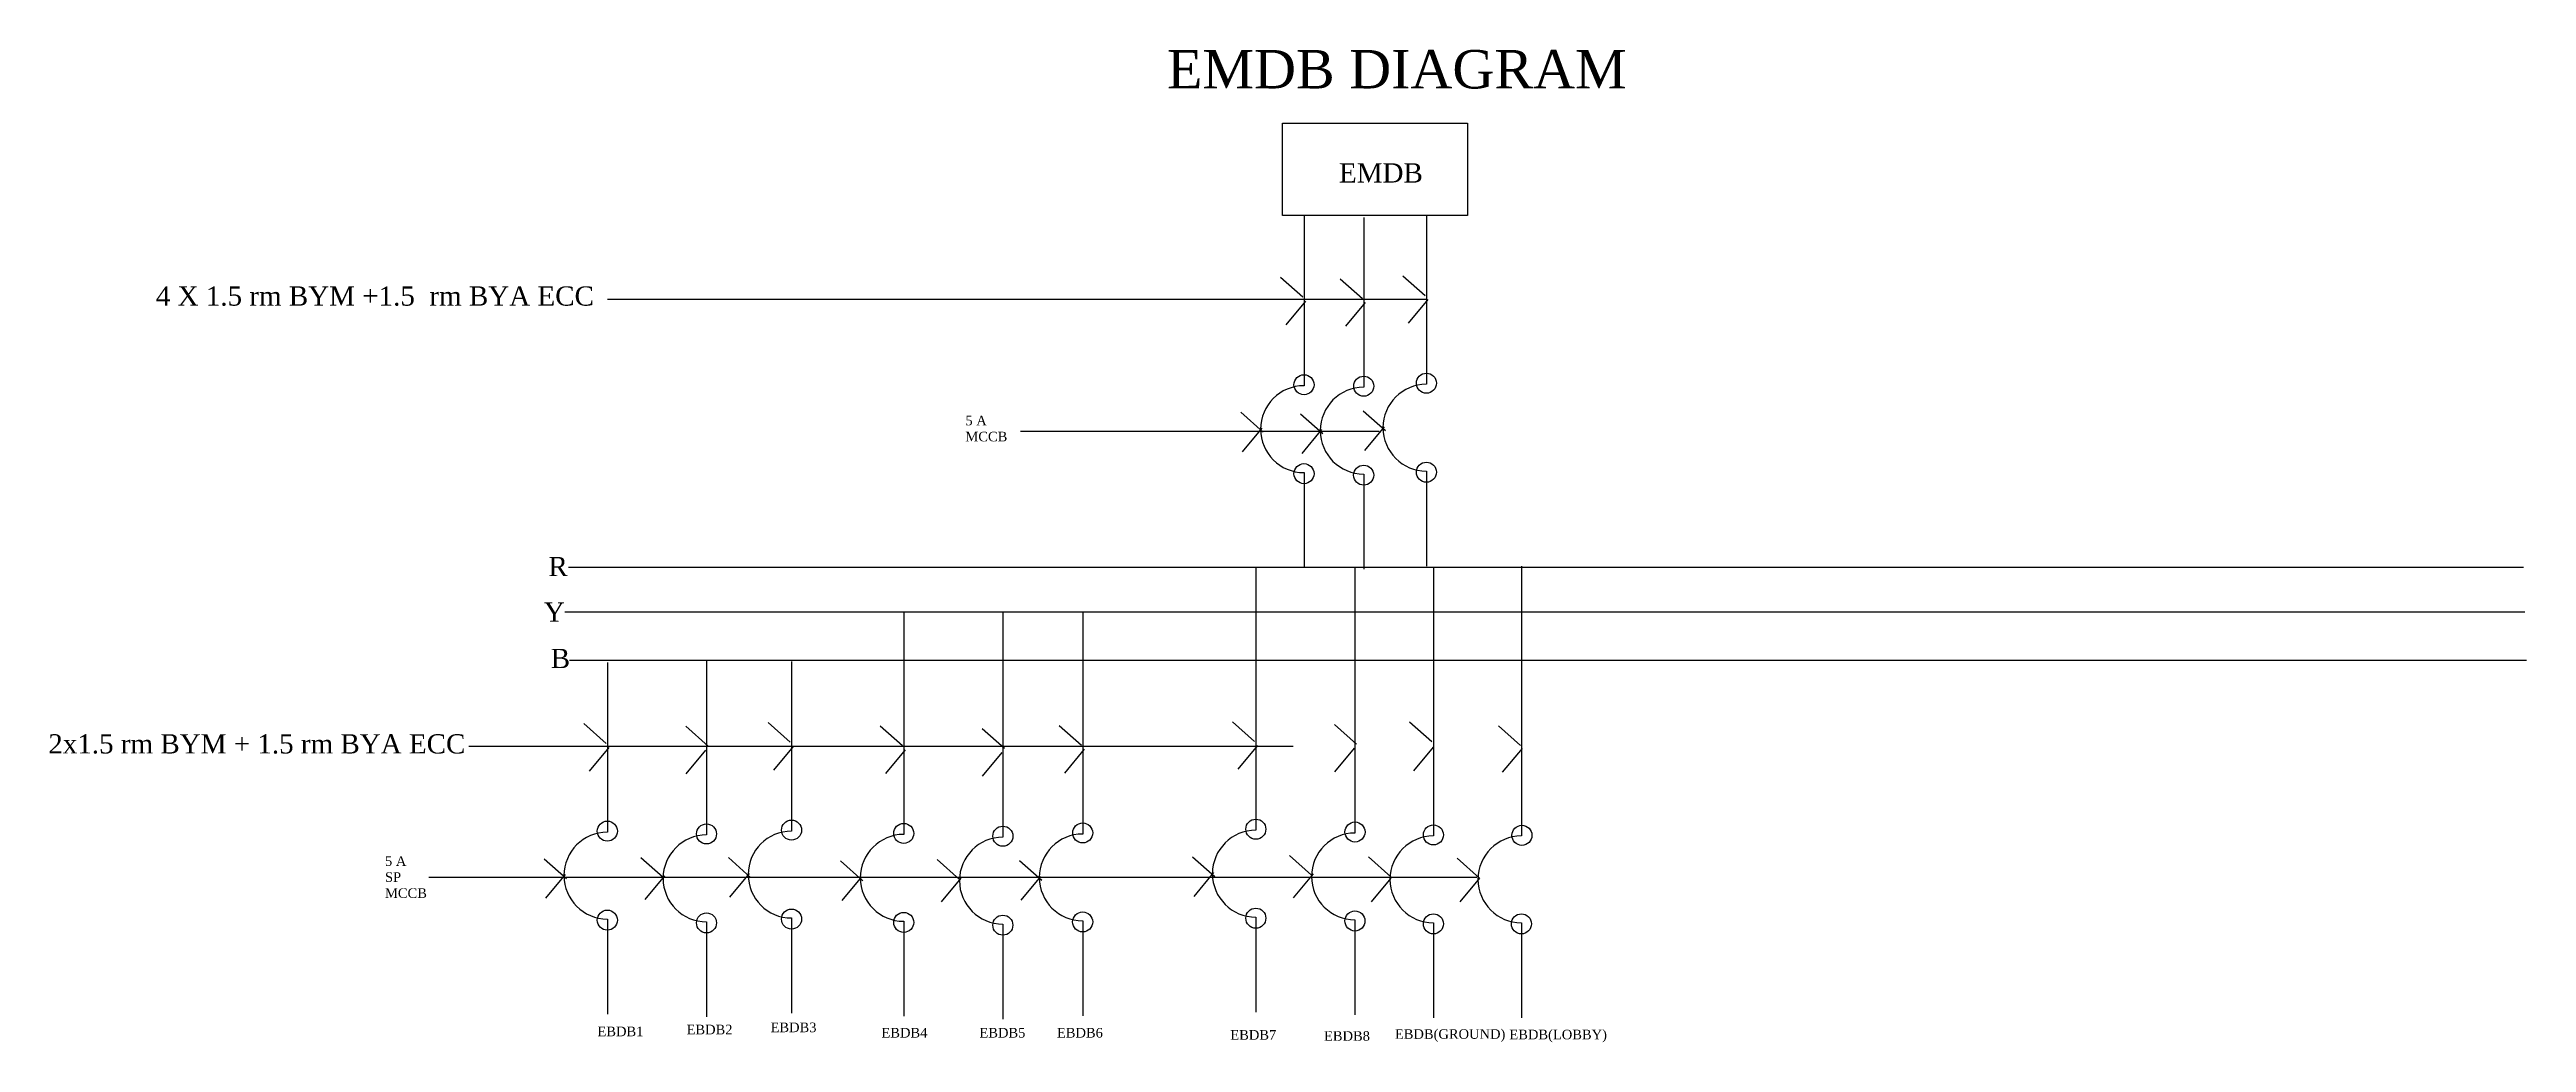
# Model space of a CAD drawing. Header units: inches. Extents: x -2152 to 9073, y -5017 to 214.
# Drawn here: x 2950 to 4496, y -3150 to -2530 of the extents above; entities that cross this region are included whole.
import ezdxf

# ---------------------------------------------------------------- set-up
doc = ezdxf.new("R2010")
doc.units = ezdxf.units.IN
doc.header["$LTSCALE"] = 15
doc.header["$MEASUREMENT"] = 0
doc.styles.get("Standard").update_dxf_attribs({"font": 'times.ttf'})

msp = doc.modelspace()

# ---------------------------------------------------------------- texts
at = {"attachment_point": 1}
for s, insert, char_height, width in [('EMDB DIAGRAM', (3647.47764, -2530.64087), 24, 515.1020556), ('EMDB', (3754.8748, -2601.37462), 12, 276.1744954), ('4 X 1.5 rm BYM +1.5  rm BYA ECC', (3016.10387, -2678.21138), 12, 276.1744954), ('5 A\\PMCCB', (3521.61103, -2758.93951), 6, 31.4289386), ('R', (3261.2839, -2847.06351), 12, 11.0884508), ('Y', (3258.41436, -2875.47037), 12, 11.0884508), ('B', (3262.67915, -2904.45193), 12, 11.0884508), ('2x1.5 rm BYM + 1.5 rm BYA ECC', (2948.95512, -2957.75741), 12, 276.1744954), ('5 A\\PSP\\PMCCB', (3159.19805, -3033.92789), 6, 47.143429), ('EBDB2', (3347.49549, -3139.07632), 6, 31.3902084), ('EBDB3', (3399.93582, -3137.73237), 6, 31.3902084), ('EBDB1', (3291.86955, -3140.26983), 6, 31.3902084), ('EBDB4', (3469.18393, -3141.09225), 6, 31.3902084), ('EBDB5', (3530.3643, -3141.09225), 6, 31.3902084), ('EBDB6', (3578.77075, -3141.09225), 6, 31.3902084), ('EBDB7', (3687.01295, -3142.4362), 6, 31.3902084), ('EBDB8', (3745.50407, -3143.10817), 6, 31.3902084), ('EBDB(GROUND)', (3789.76664, -3141.88293), 6, 34.0565793), ('EBDB(LOBBY)', (3861.26984, -3142.19048), 6, 31.3902084)]:
    msp.add_mtext(s, dxfattribs=dict(at, insert=insert, char_height=char_height, width=width))

# ---------------------------------------------------------------- linework, layer by layer
for p, q in [((3733.03287, -2634.37718), (3733.03287, -2740.22591)), ((3770.30143, -2635.30843), (3770.30143, -2741.15715)), ((3809.43342, -2633.44594), (3809.43342, -2739.29466)), ((3718.39948, -2672.48472), (3732.26982, -2684.7959)), ((3755.66803, -2673.41596), (3769.53838, -2685.72715)), ((3794.80002, -2671.55347), (3808.67037, -2683.86466)), ((3298.14083, -2686.22279), (3809.11965, -2686.22279)), ((3734.02705, -2687.35432), (3721.7078, -2702.15318)), ((3771.29561, -2688.28556), (3758.97636, -2703.08442)), ((3810.4276, -2686.42307), (3798.10835, -2701.22193)), ((3693.58712, -2756.79143), (3707.45747, -2769.10261)), ((3706.64654, -2766.70181), (3694.32729, -2781.50067)), ((3730.85568, -2757.72267), (3744.72603, -2770.03386)), ((3743.9151, -2767.63306), (3731.59585, -2782.43191)), ((3769.98767, -2755.86018), (3783.85802, -2768.17136)), ((3783.04709, -2765.77056), (3770.72784, -2780.56942)), ((3779.96508, -2768.72863), (3556.0589, -2768.72863)), ((3733.03287, -2794.42939), (3733.03287, -2853.76046)), ((3770.30143, -2795.36063), (3770.30143, -2854.69171)), ((3809.43342, -2793.49814), (3809.43342, -2852.82921)), ((3273.81963, -2853.45359), (4494.38563, -2853.45359)), ((3702.95419, -2853.95968), (3702.95419, -3017.68724)), ((3764.86269, -2853.95968), (3764.86269, -3019.42999)), ((3813.81772, -2853.47996), (3813.81772, -3021.24283)), ((3868.75058, -2852.91501), (3868.75058, -3021.24283)), ((3271.58762, -2881.33545), (4495.35762, -2881.33545)), ((3483.08637, -2881.15733), (3483.08637, -3020.303)), ((3544.99487, -2881.15733), (3544.99487, -3022.04575)), ((3594.84363, -2881.81126), (3594.84363, -3020.03368)), ((3274.37763, -2911.44786), (4496.32959, -2911.44786)), ((3298.04449, -2913.04413), (3298.04449, -3018.89285)), ((3359.95299, -2912.2176), (3359.95299, -3020.63561)), ((3413.04707, -2912.3859), (3413.04707, -3018.23462)), ((3283.41109, -2951.15167), (3297.28144, -2963.46285)), ((3347.09609, -2952.80474), (3360.96644, -2965.11593)), ((3398.41368, -2950.49343), (3412.28402, -2962.80462)), ((3468.45298, -2952.56181), (3482.32332, -2964.87299)), ((3580.21023, -2952.2925), (3594.08058, -2964.60368)), ((3688.32079, -2949.94605), (3702.19114, -2962.25723)), ((3752.00579, -2951.59912), (3765.87613, -2963.91031)), ((3798.96098, -2950.06096), (3812.83132, -2962.37214)), ((3854.37519, -2952.54058), (3868.24554, -2964.85177)), ((3211.45531, -2965.11594), (3469.59028, -2965.11594)), ((3299.03867, -2966.02126), (3286.71941, -2980.82012)), ((3359.41535, -2967.67434), (3347.0961, -2982.4732)), ((3414.04125, -2965.36303), (3401.722, -2980.16189)), ((3468.13656, -2965.11594), (3726.27153, -2965.11594)), ((3484.08055, -2967.4314), (3471.7613, -2982.23026)), ((3532.13798, -2954.21488), (3546.00832, -2966.52607)), ((3544.45724, -2969.08448), (3532.13798, -2983.88334)), ((3595.83781, -2967.16209), (3583.51856, -2981.96095)), ((3703.94836, -2964.81564), (3691.62911, -2979.6145)), ((3764.32505, -2966.46872), (3752.0058, -2981.26758)), ((3813.76147, -2965.7571), (3801.44222, -2980.55596)), ((3869.17569, -2966.58363), (3856.85643, -2981.38249)), ((3258.59874, -3035.45837), (3272.46909, -3047.76956)), ((3271.65816, -3045.36876), (3259.33891, -3060.16762)), ((3318.97547, -3034.63184), (3332.84581, -3046.94303)), ((3333.77596, -3046.19528), (3321.45671, -3060.99414)), ((3373.60132, -3034.80014), (3387.47167, -3047.11132)), ((3386.66074, -3044.71052), (3374.34149, -3059.50938)), ((3443.64062, -3036.86851), (3457.51097, -3049.1797)), ((3504.01735, -3036.04198), (3517.8877, -3048.35317)), ((3555.39788, -3036.5992), (3569.26823, -3048.91039)), ((3568.4573, -3046.50959), (3556.13805, -3061.30845)), ((3663.50844, -3034.25275), (3677.37878, -3046.56394)), ((3676.56786, -3044.16314), (3664.2486, -3058.962)), ((3723.88516, -3033.42622), (3737.75551, -3045.73741)), ((3738.68566, -3044.98967), (3726.36641, -3059.78853)), ((3773.32155, -3034.36768), (3787.19189, -3046.67887)), ((3828.73576, -3035.19421), (3842.60611, -3047.5054)), ((3186.64296, -3046.94304), (3441.7991, -3046.94304)), ((3439.94227, -3046.94304), (3698.48035, -3046.94304)), ((3456.70004, -3046.7789), (3444.38079, -3061.57776)), ((3518.81785, -3047.60543), (3506.49859, -3062.40429)), ((3677.38908, -3047.01579), (3840.86444, -3047.01579)), ((3787.29496, -3047.5842), (3774.97571, -3062.38306)), ((3842.70918, -3047.5842), (3830.38992, -3062.38306)), ((3298.04449, -3073.09633), (3298.04449, -3132.42741)), ((3359.95299, -3074.83909), (3359.95299, -3134.17016)), ((3413.04707, -3072.4381), (3413.04707, -3131.76917)), ((3483.08637, -3074.50648), (3483.08637, -3133.83755)), ((3544.99487, -3076.24923), (3544.99487, -3135.58031)), ((3594.84363, -3074.23716), (3594.84363, -3133.56824)), ((3702.95419, -3071.89072), (3702.95419, -3131.22179)), ((3764.86269, -3073.63347), (3764.86269, -3132.96455)), ((3813.81772, -3075.44631), (3813.81772, -3134.77738)), ((3868.75058, -3075.44631), (3868.75058, -3134.77738))]:
    msp.add_line(p, q)
msp.add_lwpolyline([(3719.67512, -2576.24867), (3835.03722, -2576.24867), (3835.03722, -2633.98602), (3719.67512, -2633.98602)], close=True)
for centre in [(3733.03457, -2739.58037), (3770.30313, -2740.51161), (3809.43512, -2738.64912), (3733.0305, -2795.11562), (3770.29906, -2796.04686), (3809.43105, -2794.18437), (3298.04619, -3018.24732), (3359.95469, -3019.99007), (3413.04877, -3017.58908), (3483.08807, -3019.65746), (3544.99657, -3021.40021), (3594.84533, -3019.38815), (3702.95588, -3017.0417), (3764.86438, -3018.78445), (3813.81942, -3020.59729), (3869.10755, -3020.86145), (3298.04211, -3073.78256), (3359.95061, -3075.52532), (3413.0447, -3073.12433), (3483.084, -3075.1927), (3544.9925, -3076.93546), (3594.84125, -3074.92339), (3702.95181, -3072.57694), (3764.86031, -3074.3197), (3813.81534, -3076.13254), (3868.74821, -3076.13254)]:
    msp.add_circle(centre, 6.25749)
for centre in [(3733.03287, -2767.32765), (3770.30143, -2768.25889), (3809.43342, -2766.3964), (3298.04449, -3045.99459), (3359.95299, -3047.73735), (3413.04707, -3045.33636), (3483.08637, -3047.40474), (3544.99487, -3049.14749), (3594.84363, -3047.13542), (3702.95419, -3044.78898), (3764.86269, -3046.53173), (3813.81772, -3048.34457), (3868.75058, -3048.34457)]:
    msp.add_arc(centre, 27.10174, 90, 270)

msp.set_redraw_order([(e.dxf.handle, doc.entitydb.next_handle()) for e in msp.query("TEXT MTEXT ATTDEF DIMENSION ARC_DIMENSION")])  # texts and dimensions are drawn at this point

doc.saveas('drawing.dxf')
